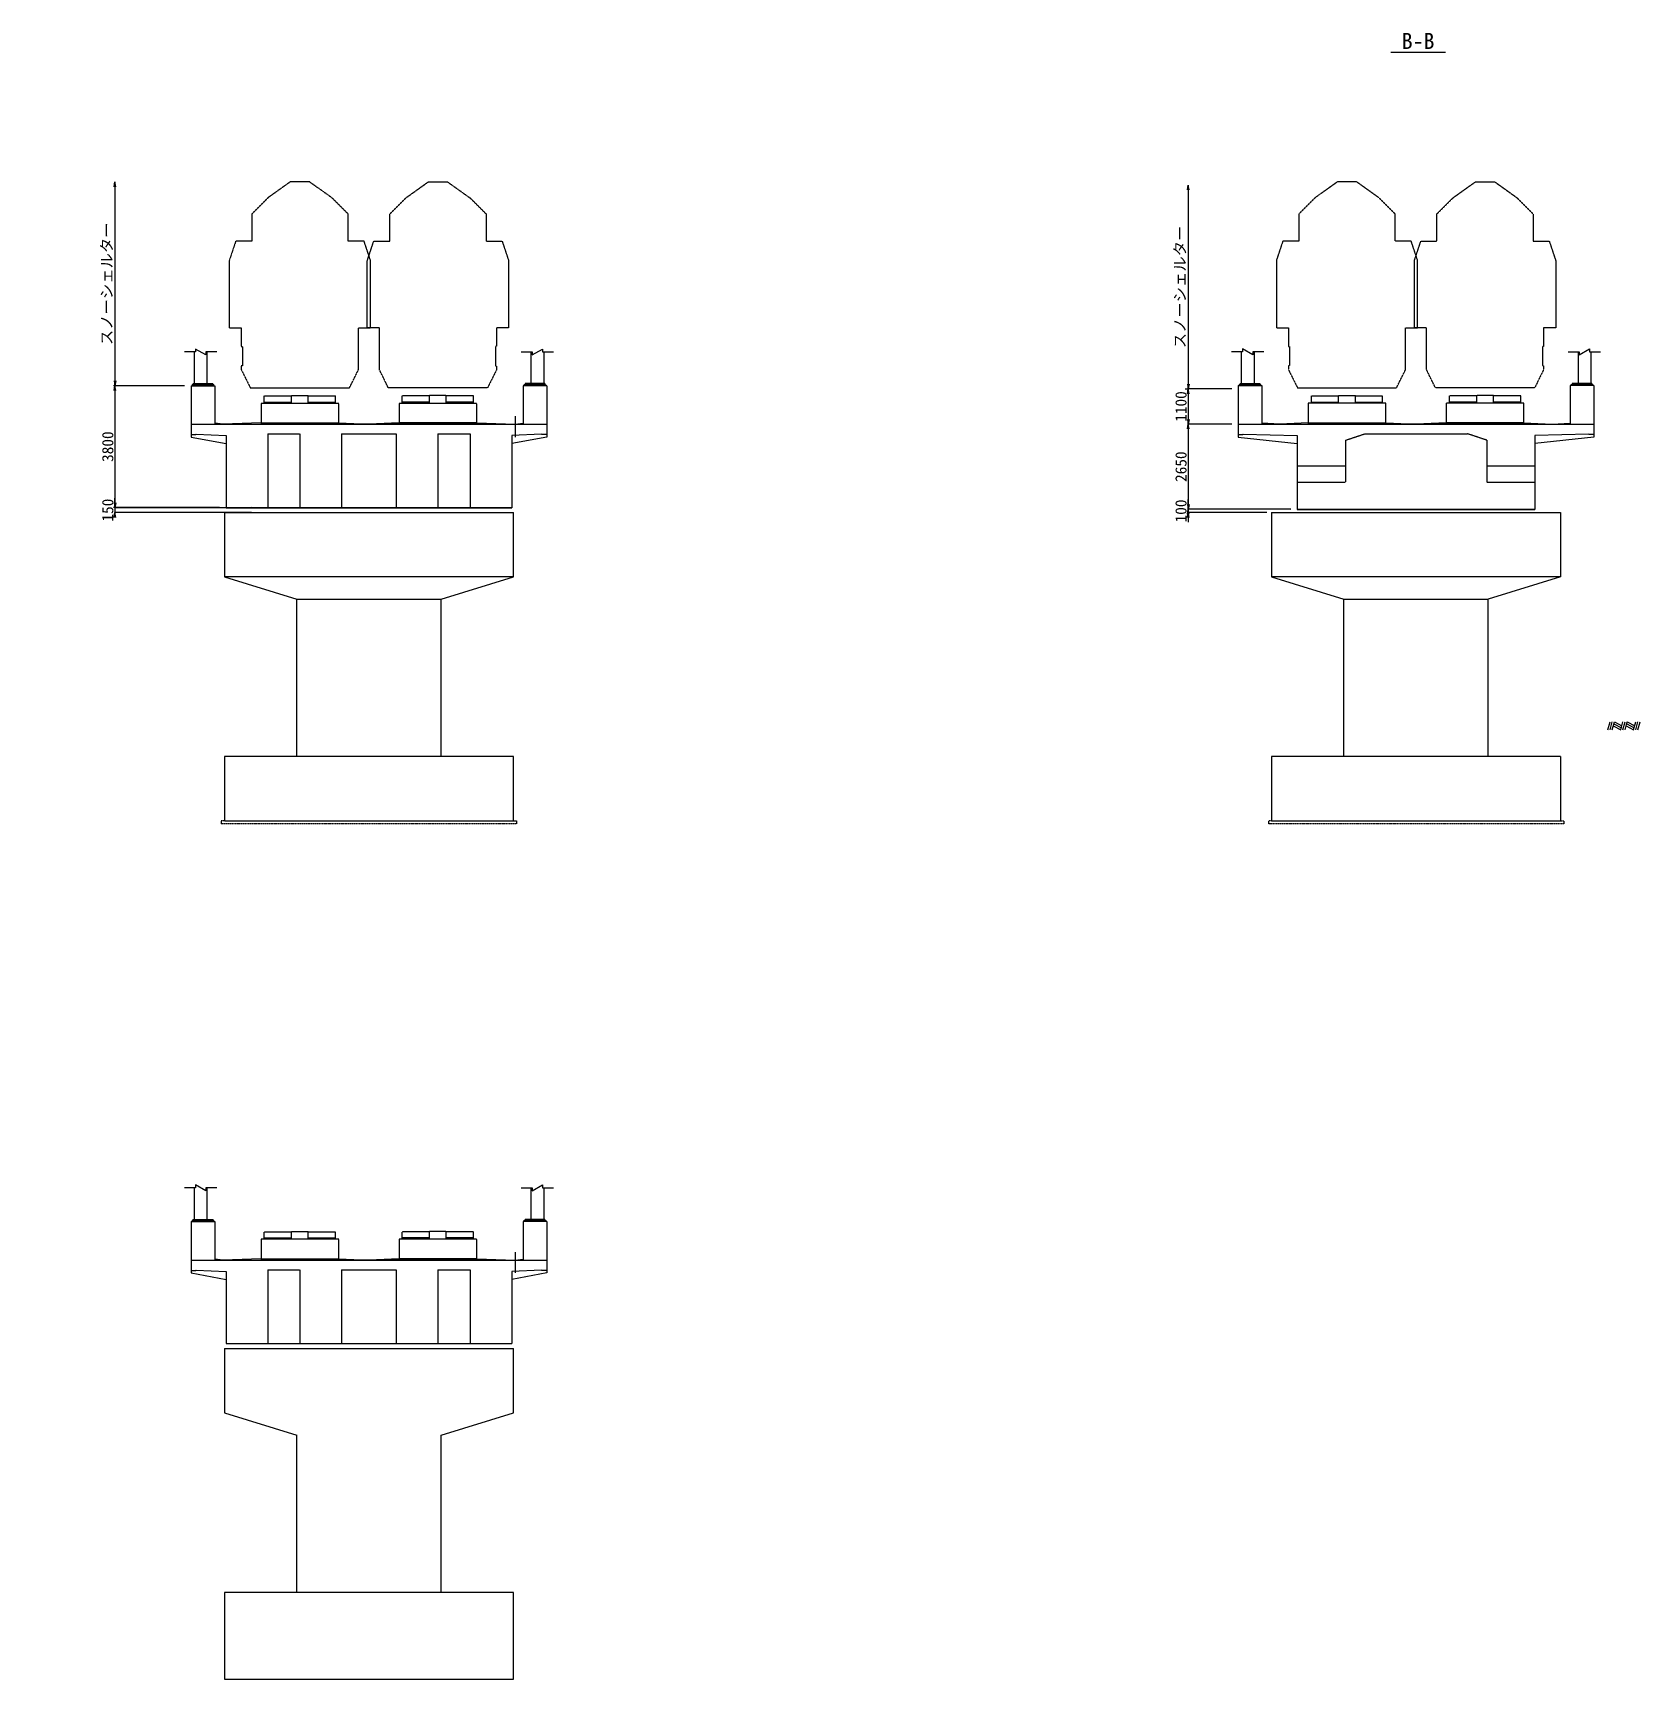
# Model space of a CAD drawing. Header units: millimetres. Extents: x -154198 to 210257, y -78304 to 147765.
# Drawn here: x 71326 to 121385, y -78304 to -27015 of the extents above; entities that cross this region are included whole.
import ezdxf

# ---------------------------------------------------------------- set-up
doc = ezdxf.new("R2010")
doc.units = ezdxf.units.MM
doc.header["$LTSCALE"] = 0.25
doc.linetypes.add('DASHED', pattern=[19.05, 12.7, -6.35])
doc.linetypes.add('HIDDEN', pattern=[9.525, 6.35, -3.175])
doc.layers.get('Defpoints').update_dxf_attribs({"color": 171})
for name, color, linetype in [('D-BGD-建築限界', 7, 'Continuous'), ('D-STR-DIM', 7, 'Continuous'), ('D-STR-HTXT', 3, 'Continuous'), ('D-STR-STR1-上部工', 4, 'Continuous'), ('D-STR-STR1-下部工', 1, 'Continuous'), ('D-STR-STRD-プレート', 5, 'Continuous'), ('D-STR-台座コンクリート', 7, 'HIDDEN'), ('D-TTL-TXT', 7, 'Continuous'), ('S-BGD', 8, 'Continuous')]:
    doc.layers.add(name, color=color, linetype=linetype)
doc.styles.add('MSゴシック_10', font='MS Gothic.ttf')
doc.dimstyles.new('DIM', dxfattribs={"dimscale": 100, "dimtxt": 3.5, "dimasz": 1.5, "dimexe": 0.25, "dimexo": 1, "dimgap": 0.5, "dimtad": 3, "dimdec": 0, "dimzin": 0, "dimdsep": 46, "dimtxsty": 'MSゴシック_10', "dimblk": 'OPEN', "dimcen": 0, "dimclrd": 256, "dimclre": 256, "dimclrt": 3, "dimaunit": 1, "dimadec": 3, "dimazin": 0, "dimtfac": 1, "dimtdec": 0, "dimtix": 1, "dimtmove": 2, "dimatfit": 2, "dimldrblk": 'OPEN', "dimfxl": 1, "dimtolj": 1, "dimtzin": 0, "dimarcsym": 2})
doc.dimstyles.new('DIM-100', dxfattribs={"dimscale": 100, "dimtxt": 3.5, "dimasz": 1.5, "dimexe": 0.5, "dimexo": 2, "dimgap": 0.5, "dimtad": 1, "dimdec": 0, "dimzin": 0, "dimdsep": 46, "dimtxsty": 'MSゴシック_10', "dimblk": 'OPEN', "dimcen": 0.09, "dimclrd": 256, "dimclre": 256, "dimclrt": 3, "dimaunit": 1, "dimadec": 4, "dimazin": 0, "dimtfac": 1, "dimtdec": 0, "dimtix": 1, "dimtmove": 2, "dimatfit": 3, "dimldrblk": 'NONE', "dimfxl": 1, "dimtolj": 1, "dimtzin": 0, "dimarcsym": 0})

msp = doc.modelspace()

# ---------------------------------------------------------------- texts
at = {"layer": 'D-STR-DIM', "color": 3, "char_height": 350, "attachment_point": 5, "rotation": 90, "style": 'MSゴシック_10'}
for s, insert in [('\\A1;1100', (107087, -38655.2)), ('\\A1;2650', (107087, -40530.2)), ('\\A1;', (71326.4, -41809.1)), ('\\A1;150', (73656.8, -41883.2)), ('\\A1;', (103941.7, -41857.6)), ('\\A1;100', (107087, -41910))]:
    msp.add_mtext(s, dxfattribs=dict(at, insert=insert))
at = {"layer": 'D-TTL-TXT', "style": 'MSゴシック_10'}
msp.add_text('%%U B-B ', height=500, dxfattribs=at).set_placement((113619.9, -27515.4))

# ---------------------------------------------------------------- blocks, each defined once
blk = doc.blocks.new('地盤記号')
for p, q in [((-67, -250), (0, 0)), ((0, -250), (67, 0)), ((67, -250), (133, 0)), ((133, 0), (367, -125)), ((333, -250), (400, 0)), ((400, -250), (467, 0)), ((467, -250), (533, 0)), ((533, 0), (767, -125)), ((733, -250), (800, 0)), ((800, -250), (867, 0)), ((867, -250), (933, 0)), ((100, -125), (333, -250)), ((117, -62), (350, -188)), ((500, -125), (733, -250)), ((517, -62), (750, -188))]:
    blk.add_line(p, q)
blk = doc.blocks.new('_Open')
at = {"color": 0, "linetype": 'ByBlock', "lineweight": -2}
for p, q in [((-1, 0.17), (0, 0)), ((-1, -0.17), (0, 0)), ((0, 0), (-1, 0))]:
    blk.add_line(p, q, dxfattribs=at)
blk = doc.blocks.new('*D319')
at = {"layer": 'D-STR-DIM', "lineweight": -2}
for p, q in [((73882, -31806), (73882, -37856)), ((75678, -38006), (73857, -38006))]:
    blk.add_line(p, q, dxfattribs=at)
at = {"layer": 'Defpoints', "color": 0}
for p in [(78868, -31656), (73882, -38006), (75778, -38006)]:
    blk.add_point(p, dxfattribs=at)
at = {"layer": 'D-STR-DIM', "lineweight": -2, "xscale": 150, "yscale": 150, "zscale": 150}
for p, rotation in [((73882, -31656), 90), ((73882, -38006), 270)]:
    blk.add_blockref('_Open', p, dxfattribs=dict(at, rotation=rotation))
at = {"layer": 'D-STR-DIM', "color": 3, "insert": (73635, -34831), "char_height": 350, "attachment_point": 5, "rotation": 90, "style": 'MSゴシック_10'}
blk.add_mtext('\\A1;スノーシェルター', dxfattribs=at)
blk = doc.blocks.new('*D326')
at = {"layer": 'D-STR-DIM', "lineweight": -2}
for p, q in [((107312, -31905), (107312, -37955)), ((107212, -38105), (107287, -38105))]:
    blk.add_line(p, q, dxfattribs=at)
at = {"layer": 'Defpoints', "color": 0}
for p in [(109153, -31755), (107312, -38105), (107312, -38105)]:
    blk.add_point(p, dxfattribs=at)
at = {"layer": 'D-STR-DIM', "lineweight": -2, "xscale": 150, "yscale": 150, "zscale": 150}
for p, rotation in [((107312, -31755), 90), ((107312, -38105), 270)]:
    blk.add_blockref('_Open', p, dxfattribs=dict(at, rotation=rotation))
at = {"layer": 'D-STR-DIM', "color": 3, "insert": (107065, -34930), "char_height": 350, "attachment_point": 5, "rotation": 90, "style": 'MSゴシック_10'}
blk.add_mtext('\\A1;スノーシェルター', dxfattribs=at)
blk = doc.blocks.new('*D329')
at = {"layer": 'D-STR-DIM', "lineweight": -2}
for p, q in [((76052, -38006), (73832, -38006)), ((73882, -38156), (73882, -41656)), ((77142, -41806), (73832, -41806))]:
    blk.add_line(p, q, dxfattribs=at)
at = {"layer": 'Defpoints', "color": 0}
for p in [(76252, -38006), (73882, -41806), (77342, -41806)]:
    blk.add_point(p, dxfattribs=at)
at = {"layer": 'D-STR-DIM', "lineweight": -2, "xscale": 150, "yscale": 150, "zscale": 150}
for p, rotation in [((73882, -38006), 90), ((73882, -41806), 270)]:
    blk.add_blockref('_Open', p, dxfattribs=dict(at, rotation=rotation))
at = {"layer": 'D-STR-DIM', "color": 3, "insert": (73657, -39906), "char_height": 350, "attachment_point": 5, "rotation": 90, "style": 'MSゴシック_10'}
blk.add_mtext('\\A1;3800', dxfattribs=at)
blk = doc.blocks.new('_None')

# ---------------------------------------------------------------- dimensions: what is measured, and where the dimension line sits
at = {"layer": 'D-STR-DIM'}
for base, p1, p2, picture, middle in [((73881.8, -38006.4), (78868, -31656.4), (75778, -38006.4), '*D319', (73634.7, -34831.4)), ((107312, -38105.2), (109152.9, -31755.2), (107312, -38105.2), '*D326', (107064.9, -34930.2))]:
    dim = msp.add_linear_dim(base=base, p1=p1, p2=p2, angle=90, text='スノーシェルター', dimstyle='DIM', override={"dimscale": 0, "dimse1": 1, "dimse2": 0}, dxfattribs=at)
    dim.commit()
    dim.dimension.update_dxf_attribs({"geometry": picture, "text_midpoint": middle})
dim = msp.add_linear_dim(base=(73881.8, -41806.4), p1=(76252, -38006.4, 0), p2=(77342, -41806.4, 0), angle=90, dimstyle='DIM-100', dxfattribs=at)
dim.commit()
dim.dimension.update_dxf_attribs({"geometry": '*D329', "text_midpoint": (73656.8, -39906.4)})

# ---------------------------------------------------------------- linework, layer by layer
at = {"color": 0, "linetype": 'ByBlock'}
for p, q in [((76347, -36956.4, 0), (76347, -37936.1, 0)), ((76747, -36956.4, 0), (76747, -37935, 0)), ((86837, -36956.4, 0), (86837, -37935, 0)), ((87237, -36956.4, 0), (87237, -37936.1, 0)), ((108962.3, -36955.2), (108962.3, -37934.9)), ((109362.3, -36955.2), (109362.3, -37933.8)), ((119452.3, -36955.2), (119452.3, -37933.8)), ((119852.3, -36955.2), (119852.3, -37934.9)), ((76317, -37936.4, 0), (76927, -37936.4, 0)), ((76317, -37936.4, 0), (76317, -37966.4, 0)), ((87267, -37936.4, 0), (86657, -37936.4, 0)), ((86657, -37936.4, 0), (86657, -37966.4, 0)), ((87267, -37936.4, 0), (87267, -37966.4, 0)), ((76252, -38006.4, 0), (76252, -39206.4, 0)), ((76252, -38006.4, 0), (76992, -38006.4, 0)), ((76317, -37966.4, 0), (76927, -37966.4, 0)), ((76992, -38006.4, 0), (76992, -39206.4, 0)), ((86592, -38006.4, 0), (86592, -39206.4, 0)), ((87332, -38006.4, 0), (86592, -38006.4, 0)), ((87267, -37966.4, 0), (86657, -37966.4, 0)), ((87332, -38006.4, 0), (87332, -39206.4, 0)), ((108867.3, -38005.2), (108867.3, -39205.2)), ((109607.3, -38005.2), (109607.3, -39205.2)), ((119207.3, -38005.2), (119207.3, -39205.2)), ((119947.3, -38005.2), (119947.3, -39205.2)), ((86342, -38956.4, 0), (86342, -39606.4, 0)), ((77242, -39206.4, 0), (76992, -39176.4, 0)), ((86342, -39206.4, 0), (86592, -39176.4, 0)), ((86678.8, -39196.4, 0), (86677, -39196.4, 0)), ((87332, -39206.4, 0), (87332, -39506.4, 0)), ((87182, -39529.1, 0), (87172, -39519.2, 0)), ((87312, -39526.8, 0), (87182, -39529.1, 0)), ((87332, -39506.4, 0), (87312, -39526.8, 0)), ((87332, -39506.4, 0), (87332, -39606.4, 0)), ((76347, -63000.4, 0), (76347, -63980.2, 0)), ((76747, -63000.4, 0), (76747, -63979, 0)), ((86837, -63000.4, 0), (86837, -63979, 0)), ((87237, -63000.4, 0), (87237, -63980.2, 0)), ((76252, -64050.4, 0), (76252, -65250.4, 0)), ((76252, -64050.4, 0), (76992, -64050.4, 0)), ((76317, -63980.4, 0), (76927, -63980.4, 0)), ((76317, -63980.4, 0), (76317, -64010.4, 0)), ((76317, -64010.4, 0), (76927, -64010.4, 0)), ((76992, -64050.4, 0), (76992, -65250.4, 0)), ((86592, -64050.4, 0), (86592, -65250.4, 0)), ((87332, -64050.4, 0), (86592, -64050.4, 0)), ((87267, -63980.4, 0), (86657, -63980.4, 0)), ((86657, -63980.4, 0), (86657, -64010.4, 0)), ((87267, -64010.4, 0), (86657, -64010.4, 0)), ((87267, -63980.4, 0), (87267, -64010.4, 0)), ((87332, -64050.4, 0), (87332, -65250.4, 0)), ((86342, -65000.4, 0), (86342, -65650.4, 0)), ((77242, -65250.4, 0), (76992, -65220.4, 0)), ((86342, -65250.4, 0), (86592, -65220.4, 0)), ((86678.8, -65240.4, 0), (86677, -65240.4, 0)), ((87182, -65573.1, 0), (87172, -65563.3, 0)), ((87312, -65570.8, 0), (87182, -65573.1, 0)), ((87332, -65550.4, 0), (87312, -65570.8, 0)), ((87332, -65250.4, 0), (87332, -65550.4, 0)), ((87332, -65550.4, 0), (87332, -65650.4, 0))]:
    msp.add_line(p, q, dxfattribs=at)
at = {"color": 0, "linetype": 'Continuous'}
for p, q in [((108867.3, -38005.2), (109607.3, -38005.2)), ((119947.3, -38005.2), (119207.3, -38005.2))]:
    msp.add_line(p, q, dxfattribs=at)
for p, q in [((78432, -39166.4, 0), (77242, -39206.4, 0)), ((78432, -39166.4, 0), (80852, -39166.4, 0)), ((80852, -39166.4, 0), (81792, -39206.4, 0)), ((82732, -39166.4, 0), (81792, -39206.4, 0)), ((85152, -39166.4, 0), (82732, -39166.4, 0)), ((85152, -39166.4, 0), (86342, -39206.4, 0)), ((110167.3, -39205.2), (109607.3, -39175.2)), ((111047.3, -39165.2), (110167.3, -39205.2)), ((111047.3, -39165.2), (113467.3, -39165.2)), ((113467.3, -39165.2), (114407.3, -39205.2)), ((115347.3, -39165.2), (114407.3, -39205.2)), ((117767.3, -39165.2), (115347.3, -39165.2)), ((117767.3, -39165.2), (118647.3, -39205.2)), ((118647.3, -39205.2), (119207.3, -39175.2)), ((78432, -65210.4, 0), (77242, -65250.4, 0)), ((78432, -65210.4, 0), (80852, -65210.4, 0)), ((80852, -65210.4, 0), (81792, -65250.4, 0)), ((82732, -65210.4, 0), (81792, -65250.4, 0)), ((85152, -65210.4, 0), (82732, -65210.4, 0)), ((85152, -65210.4, 0), (86342, -65250.4, 0))]:
    msp.add_line(p, q)
at = {"color": 0, "linetype": 'ByBlock', "elevation": 0}
for points in [[(76287, -38006.4), (76957, -38006.4), (76957, -37976.4), (76947, -37966.4), (76297, -37966.4), (76287, -37976.4)], [(87297, -38006.4), (86627, -38006.4), (86627, -37976.4), (86637, -37966.4), (87287, -37966.4), (87297, -37976.4)], [(76287, -64050.4), (76957, -64050.4), (76957, -64020.4), (76947, -64010.4), (76297, -64010.4), (76287, -64020.4)], [(87297, -64050.4), (86627, -64050.4), (86627, -64020.4), (86637, -64010.4), (87287, -64010.4), (87297, -64020.4)]]:
    msp.add_lwpolyline(points, close=True, dxfattribs=at)
at = {"layer": 'D-BGD-建築限界', "linetype": 'DASHED', "ltscale": 0.5, "elevation": 0}
for points in [[(77852, -37386.4), (77817, -37386.4), (77817, -37506.4), (78097, -38071.4), (81187, -38071.4), (81467, -37506.4), (81467, -36206.4), (81842, -36206.4), (81842, -34106.4), (81642, -33506.4), (81142, -33506.4), (81142, -32656.4), (80642, -32156.4), (79942, -31656.4), (79342, -31656.4), (78642, -32156.4), (78142, -32656.4), (78142, -33506.4), (77642, -33506.4), (77442, -34106.4), (77442, -36206.4), (77817, -36206.4), (77817, -36786.4), (77852, -36786.4), (77852, -37386.4)], [(85731.9, -37386.4), (85767, -37386.4), (85767, -37506.4), (85487, -38071.4), (82397, -38071.4), (82117, -37506.4), (82117, -36206.4), (81742, -36206.4), (81742, -34106.4), (81942, -33506.4), (82442, -33506.4), (82442, -32656.4), (82942, -32156.4), (83642, -31656.4), (84242, -31656.4), (84942, -32156.4), (85442, -32656.4), (85442, -33506.4), (85942, -33506.4), (86142, -34106.4), (86142, -36206.4), (85767, -36206.4), (85767, -36786.4), (85732, -36786.4), (85732, -37386.4)]]:
    msp.add_lwpolyline(points, dxfattribs=at)
at = {"layer": 'D-BGD-建築限界', "linetype": 'DASHED', "ltscale": 0.5}
for points in [[(110467.3, -37385.2), (110432.3, -37385.2), (110432.3, -37505.2), (110712.3, -38070.2), (113802.3, -38070.2), (114082.3, -37505.2), (114082.3, -36205.2), (114457.3, -36205.2), (114457.3, -34105.2), (114257.3, -33505.2), (113757.3, -33505.2), (113757.3, -32655.2), (113257.3, -32155.2), (112557.3, -31655.2), (111957.3, -31655.2), (111257.3, -32155.2), (110757.3, -32655.2), (110757.3, -33505.2), (110257.3, -33505.2), (110057.3, -34105.2), (110057.3, -36205.2), (110432.3, -36205.2), (110432.3, -36785.2), (110467.3, -36785.2), (110467.3, -37385.2)], [(118347.3, -37385.2), (118382.3, -37385.2), (118382.3, -37505.2), (118102.3, -38070.2), (115012.3, -38070.2), (114732.3, -37505.2), (114732.3, -36205.2), (114357.3, -36205.2), (114357.3, -34105.2), (114557.3, -33505.2), (115057.3, -33505.2), (115057.3, -32655.2), (115557.3, -32155.2), (116257.3, -31655.2), (116857.3, -31655.2), (117557.3, -32155.2), (118057.3, -32655.2), (118057.3, -33505.2), (118557.3, -33505.2), (118757.3, -34105.2), (118757.3, -36205.2), (118382.3, -36205.2), (118382.3, -36785.2), (118347.3, -36785.2), (118347.3, -37385.2)]]:
    msp.add_lwpolyline(points, dxfattribs=at)
at = {"layer": 'D-STR-DIM'}
for p, q in [((108667.3, -38105.2), (107312, -38105.2)), ((107312, -38255.2), (107312, -39055.2)), ((108667.3, -39205.2), (107312, -39205.2)), ((108667.3, -39205.2), (107312, -39205.2)), ((107312, -39355.2), (107312, -41705.2)), ((73881.8, -41656.4), (73881.8, -41506.4)), ((73881.8, -41658.2), (73881.8, -41508.2)), ((78133.1, -41806.4), (73881.8, -41808.2)), ((73881.8, -41806.4), (73881.8, -41808.2)), ((73881.8, -41808.2), (73881.8, -41958.2)), ((78133.1, -41808.2), (73881.8, -41808.2)), ((78133.1, -41958.2), (73881.8, -41958.2)), ((73881.8, -41958.2), (73881.8, -42108.2)), ((107312, -41705.2), (107312, -41555.2)), ((107312, -41710), (107312, -41560)), ((110507.3, -41855.2), (107312, -41855.2)), ((110507.3, -41860), (107312, -41855.2)), ((110507.3, -41855.2), (107312, -41855.2)), ((107312, -41860), (107312, -41855.2)), ((110507.3, -41860), (107312, -41855.2)), ((107312, -41860), (107312, -41960)), ((109757.3, -41960), (107312, -41960)), ((109757.3, -41960), (107312, -41960)), ((107312, -42010), (107312, -42160)), ((107312, -42110), (107312, -42260))]:
    msp.add_line(p, q, dxfattribs=at)
at = {"layer": 'D-STR-HTXT', "color": 4, "elevation": 0}
for points in [[(77050.1, -36956.4), (76707, -36956.4), (76707, -37048.8), (76387, -36864), (76387, -36956.4), (76043.8, -36956.4)], [(86533.8, -36956.4), (86877, -36956.4), (86877, -37048.8), (87197, -36864), (87197, -36956.4), (87540.1, -36956.4)], [(77050.1, -63000.4), (76707, -63000.4), (76707, -63092.8), (76387, -62908.1), (76387, -63000.4), (76043.8, -63000.4)], [(86533.8, -63000.4), (86877, -63000.4), (86877, -63092.8), (87197, -62908.1), (87197, -63000.4), (87540.1, -63000.4)]]:
    msp.add_lwpolyline(points, dxfattribs=at)
at = {"layer": 'D-STR-HTXT', "color": 4}
for points in [[(109665.4, -36955.2), (109322.3, -36955.2), (109322.3, -37047.6), (109002.3, -36862.8), (109002.3, -36955.2), (108659.2, -36955.2)], [(119149.2, -36955.2), (119492.3, -36955.2), (119492.3, -37047.6), (119812.3, -36862.8), (119812.3, -36955.2), (120155.4, -36955.2)]]:
    msp.add_lwpolyline(points, dxfattribs=at)
at = {"layer": 'D-STR-STR1-上部工', "linetype": 'HIDDEN'}
for p, q in [((76252, -39206.4, 0), (87332, -39206.4, 0)), ((108867.3, -39205.2), (119947.3, -39205.2)), ((78642, -39506.4, 0), (78642, -41806.4, 0)), ((78642, -39506.4, 0), (79642, -39506.4, 0)), ((79642, -39506.4, 0), (79642, -41806.4, 0)), ((80942, -39506.4, 0), (80942, -41806.4, 0)), ((80942, -39506.4, 0), (81792, -39506.4, 0)), ((81792, -39506.4, 0), (82642, -39506.4, 0)), ((82642, -39506.4, 0), (82642, -41806.4, 0)), ((83942, -39506.4, 0), (84942, -39506.4, 0)), ((83942, -39506.4, 0), (83942, -41806.4, 0)), ((84942, -39506.4, 0), (84942, -41806.4, 0)), ((112207.3, -39705.2), (112807.3, -39505.2)), ((112207.3, -39705.2), (112207.3, -41008.3)), ((112807.3, -39505.2), (116007.3, -39505.2)), ((116607.3, -39705.2), (116007.3, -39505.2)), ((116607.3, -39705.2), (116607.3, -41008.3)), ((110707.3, -40505.2), (112207.3, -40505.2)), ((116607.3, -40505.2), (118107.3, -40505.2)), ((110707.3, -41008.3), (112207.3, -41008.3)), ((116607.3, -41008.3), (118107.3, -41008.3)), ((77342, -41806.4, 0), (86242, -41806.4, 0)), ((110707.3, -41855.2), (118107.3, -41855.2)), ((76252, -65250.4, 0), (87332, -65250.4, 0)), ((78642, -65550.4, 0), (78642, -67850.4, 0)), ((78642, -65550.4, 0), (79642, -65550.4, 0)), ((79642, -65550.4, 0), (79642, -67850.4, 0)), ((80942, -65550.4, 0), (80942, -67850.4, 0)), ((80942, -65550.4, 0), (81792, -65550.4, 0)), ((81792, -65550.4, 0), (82642, -65550.4, 0)), ((82642, -65550.4, 0), (82642, -67850.4, 0)), ((83942, -65550.4, 0), (84942, -65550.4, 0)), ((83942, -65550.4, 0), (83942, -67850.4, 0)), ((84942, -65550.4, 0), (84942, -67850.4, 0)), ((77342, -67850.4, 0), (86242, -67850.4, 0))]:
    msp.add_line(p, q, dxfattribs=at)
at = {"layer": 'D-STR-STR1-上部工', "linetype": 'Continuous'}
for p, q in [((76252, -39206.4, 0), (76252, -39506.4, 0)), ((108867.3, -39205.2), (108867.3, -39505.2)), ((119947.3, -39205.2), (119947.3, -39505.2)), ((76252, -39506.4, 0), (76272, -39526.8, 0)), ((76252, -39506.4, 0), (76252, -39606.4, 0)), ((76252, -39606.4, 0), (77342, -39806.4, 0)), ((76272, -39526.8, 0), (76402, -39529.1, 0)), ((76402, -39529.1, 0), (76412, -39519.2, 0)), ((76412, -39519.2, 0), (77342, -39556.4, 0)), ((77342, -39556.4, 0), (77342, -41806.4, 0)), ((87172, -39519.2, 0), (86242, -39556.4, 0)), ((86242, -39556.4, 0), (86242, -41808.2, 0)), ((87332, -39606.4, 0), (86242, -39806.4, 0)), ((108867.3, -39505.2), (108887.3, -39525.6)), ((108867.3, -39505.2), (108867.3, -39605.2)), ((108867.3, -39605.2), (110707.3, -39805.2)), ((108887.3, -39525.6), (109017.3, -39527.9)), ((109017.3, -39527.9), (109027.3, -39518)), ((109027.3, -39518), (110707.3, -39555.2)), ((110707.3, -39555.2), (110707.3, -41859)), ((119787.3, -39518), (118107.3, -39555.2)), ((118107.3, -39555.2), (118107.3, -41859)), ((119947.3, -39605.2), (118107.3, -39805.2)), ((119797.3, -39527.9), (119787.3, -39518)), ((119927.3, -39525.6), (119797.3, -39527.9)), ((119947.3, -39505.2), (119927.3, -39525.6)), ((119947.3, -39505.2), (119947.3, -39605.2)), ((110707.3, -41859), (110707.3, -41860)), ((110707.3, -41860), (118107.3, -41860)), ((118107.3, -41859), (118107.3, -41860)), ((76252, -65250.4, 0), (76252, -65550.4, 0)), ((76252, -65550.4, 0), (76272, -65570.8, 0)), ((76252, -65550.4, 0), (76252, -65650.4, 0)), ((76272, -65570.8, 0), (76402, -65573.1, 0)), ((76402, -65573.1, 0), (76412, -65563.3, 0)), ((76412, -65563.3, 0), (77342, -65600.4, 0)), ((77342, -65600.4, 0), (77342, -67850.4, 0)), ((87172, -65563.3, 0), (86242, -65600.4, 0)), ((86242, -65600.4, 0), (86242, -67852.2, 0)), ((76252, -65650.4, 0), (77342, -65850.4, 0)), ((87332, -65650.4, 0), (86242, -65850.4, 0))]:
    msp.add_line(p, q, dxfattribs=at)
at = {"layer": 'D-STR-STR1-上部工'}
for p, q in [((77342, -41806.4, 0), (77342, -41808.2, 0)), ((77342, -41808.2, 0), (86242, -41808.2, 0)), ((77342, -67850.4, 0), (77342, -67852.2, 0)), ((77342, -67852.2, 0), (86242, -67852.2, 0))]:
    msp.add_line(p, q, dxfattribs=at)
at = {"layer": 'D-STR-STR1-下部工'}
for p, q in [((77292, -41960), (77292, -43960)), ((77292, -41960), (86292, -41960)), ((109907.3, -41960), (109907.3, -43960)), ((109907.3, -41960), (118907.3, -41960)), ((118907.3, -41960), (118907.3, -43960)), ((109907.3, -43960), (112157.3, -44660)), ((118907.3, -43960), (109907.3, -43960)), ((118907.3, -43960), (116657.3, -44660)), ((112157.3, -49560), (112157.3, -44660)), ((112157.3, -44660), (116657.3, -44660)), ((116657.3, -49560), (116657.3, -44660)), ((118907.3, -49560), (109907.3, -49560)), ((109907.3, -49560), (109907.3, -51560)), ((118907.3, -49560), (118907.3, -51560)), ((109907.3, -51560), (118907.3, -51560)), ((77292, -68004), (77292, -70004)), ((77292, -68004), (86292, -68004)), ((77292, -70004), (79542, -70704)), ((79542, -75604), (79542, -70704))]:
    msp.add_line(p, q, dxfattribs=at)
at = {"layer": 'D-STR-STR1-下部工', "color": 4, "linetype": 'HIDDEN', "ltscale": 2}
for p, q in [((77292, -51560), (77192, -51560)), ((77192, -51560), (77192, -51660)), ((86392, -51660), (77192, -51660)), ((109907.3, -51560), (109807.3, -51560)), ((109807.3, -51560), (109807.3, -51660)), ((119007.3, -51660), (109807.3, -51660)), ((118907.3, -51560), (119007.3, -51560)), ((119007.3, -51560), (119007.3, -51660))]:
    msp.add_line(p, q, dxfattribs=at)
at = {"layer": 'D-STR-STR1-下部工'}
for points in [[(84042, -49560), (84042, -44660), (86292, -43960), (86292, -41960)], [(86292, -43960), (77292, -43960), (79542, -44660)], [(79542, -49560), (79542, -44660), (84042, -44660)], [(86292, -51560), (86392, -51560), (86392, -51660)], [(84042, -75604), (84042, -70704), (86292, -70004), (86292, -68004)]]:
    msp.add_lwpolyline(points, dxfattribs=at)
for points in [[(77292, -51560), (86292, -51560), (86292, -49560), (77292, -49560)], [(77292, -78304), (86292, -78304), (86292, -75604), (77292, -75604)]]:
    msp.add_lwpolyline(points, close=True, dxfattribs=at)
at = {"layer": 'D-STR-STRD-プレート'}
for p, q in [((108932.3, -37935.2), (109542.3, -37935.2)), ((108932.3, -37935.2), (108932.3, -37965.2)), ((119882.3, -37935.2), (119272.3, -37935.2)), ((119882.3, -37935.2), (119882.3, -37965.2)), ((108932.3, -37965.2), (109542.3, -37965.2)), ((119882.3, -37965.2), (119272.3, -37965.2))]:
    msp.add_line(p, q, dxfattribs=at)
at = {"layer": 'D-STR-STRD-プレート', "linetype": 'ByBlock'}
for p, q in [((109542.3, -37935.2), (109542.3, -37965.2)), ((119272.3, -37935.2), (119272.3, -37965.2))]:
    msp.add_line(p, q, dxfattribs=at)
at = {"layer": 'D-STR-STRD-プレート'}
for points in [[(108902.3, -38005.2), (109572.3, -38005.2), (109572.3, -37975.2), (109562.3, -37965.2), (108912.3, -37965.2), (108902.3, -37975.2)], [(119912.3, -38005.2), (119242.3, -38005.2), (119242.3, -37975.2), (119252.3, -37965.2), (119902.3, -37965.2), (119912.3, -37975.2)]]:
    msp.add_lwpolyline(points, close=True, dxfattribs=at)
at = {"layer": 'D-STR-台座コンクリート'}
for p, q in [((78532, -38321.4, 0), (79382, -38321.4, 0)), ((78532, -38556.4, 0), (78532, -38321.4, 0)), ((79902, -38321.4, 0), (80752, -38321.4, 0)), ((80752, -38556.4, 0), (80752, -38321.4, 0)), ((83682, -38321.4, 0), (82832, -38321.4, 0)), ((82832, -38556.4, 0), (82832, -38321.4, 0)), ((85052, -38321.4, 0), (84202, -38321.4, 0)), ((85052, -38556.4, 0), (85052, -38321.4, 0)), ((111147.3, -38320.2), (111997.3, -38320.2)), ((111147.3, -38555.2), (111147.3, -38320.2)), ((112517.3, -38320.2), (113367.3, -38320.2)), ((113367.3, -38555.2), (113367.3, -38320.2)), ((116297.3, -38320.2), (115447.3, -38320.2)), ((115447.3, -38555.2), (115447.3, -38320.2)), ((117667.3, -38320.2), (116817.3, -38320.2)), ((117667.3, -38555.2), (117667.3, -38320.2)), ((78532, -38516.4, 0), (79382, -38516.4, 0)), ((79902, -38516.4, 0), (80752, -38516.4, 0)), ((83682, -38516.4, 0), (82832, -38516.4, 0)), ((85052, -38516.4, 0), (84202, -38516.4, 0)), ((111147.3, -38515.2), (111997.3, -38515.2)), ((112517.3, -38515.2), (113367.3, -38515.2)), ((116297.3, -38515.2), (115447.3, -38515.2)), ((117667.3, -38515.2), (116817.3, -38515.2)), ((78532, -64365.4, 0), (79382, -64365.4, 0)), ((78532, -64600.4, 0), (78532, -64365.4, 0)), ((78532, -64560.4, 0), (79382, -64560.4, 0)), ((79902, -64365.4, 0), (80752, -64365.4, 0)), ((79902, -64560.4, 0), (80752, -64560.4, 0)), ((80752, -64600.4, 0), (80752, -64365.4, 0)), ((83682, -64365.4, 0), (82832, -64365.4, 0)), ((82832, -64600.4, 0), (82832, -64365.4, 0)), ((83682, -64560.4, 0), (82832, -64560.4, 0)), ((85052, -64365.4, 0), (84202, -64365.4, 0)), ((85052, -64560.4, 0), (84202, -64560.4, 0)), ((85052, -64600.4, 0), (85052, -64365.4, 0))]:
    msp.add_line(p, q, dxfattribs=at)
at = {"layer": 'D-STR-台座コンクリート', "color": 4}
for p, q in [((79382, -38311.4, 0), (79902, -38311.4, 0)), ((79382, -38556.4, 0), (79382, -38311.4, 0)), ((79902, -38556.4, 0), (79902, -38311.4, 0)), ((84202, -38311.4, 0), (83682, -38311.4, 0)), ((83682, -38556.4, 0), (83682, -38311.4, 0)), ((84202, -38556.4, 0), (84202, -38311.4, 0)), ((111997.3, -38310.2), (112517.3, -38310.2)), ((111997.3, -38555.2), (111997.3, -38310.2)), ((112517.3, -38555.2), (112517.3, -38310.2)), ((116817.3, -38310.2), (116297.3, -38310.2)), ((116297.3, -38555.2), (116297.3, -38310.2)), ((116817.3, -38555.2), (116817.3, -38310.2)), ((79382, -64355.4, 0), (79902, -64355.4, 0)), ((79382, -64600.4, 0), (79382, -64355.4, 0)), ((79902, -64600.4, 0), (79902, -64355.4, 0)), ((84202, -64355.4, 0), (83682, -64355.4, 0)), ((83682, -64600.4, 0), (83682, -64355.4, 0)), ((84202, -64600.4, 0), (84202, -64355.4, 0))]:
    msp.add_line(p, q, dxfattribs=at)
at = {"layer": 'D-STR-台座コンクリート', "elevation": 0}
for points in [[(80852, -39206.4), (80852, -38556.4), (78432, -38556.4), (78432, -39206.4)], [(85152, -39206.4), (85152, -38556.4), (82732, -38556.4), (82732, -39206.4)], [(80852, -65250.4), (80852, -64600.4), (78432, -64600.4), (78432, -65250.4)], [(85152, -65250.4), (85152, -64600.4), (82732, -64600.4), (82732, -65250.4)]]:
    msp.add_lwpolyline(points, dxfattribs=at)
at = {"layer": 'D-STR-台座コンクリート'}
for points in [[(113467.3, -39205.2), (113467.3, -38555.2), (111047.3, -38555.2), (111047.3, -39205.2)], [(117767.3, -39205.2), (117767.3, -38555.2), (115347.3, -38555.2), (115347.3, -39205.2)]]:
    msp.add_lwpolyline(points, dxfattribs=at)
at = {"layer": 'Defpoints'}
for p, q in [((80852, -39206.4, 0), (78432, -39206.4, 0)), ((82732, -39206.4, 0), (80852, -39206.4, 0)), ((85152, -39206.4, 0), (82732, -39206.4, 0)), ((113467.3, -39205.2), (111047.3, -39205.2)), ((115347.3, -39205.2), (113467.3, -39205.2)), ((117767.3, -39205.2), (115347.3, -39205.2)), ((80852, -65250.4, 0), (78432, -65250.4, 0)), ((82732, -65250.4, 0), (80852, -65250.4, 0)), ((85152, -65250.4, 0), (82732, -65250.4, 0))]:
    msp.add_line(p, q, dxfattribs=at)

# ---------------------------------------------------------------- block references
at = {"layer": 'D-STR-DIM', "xscale": 150, "yscale": 150, "zscale": 150}
for p, rotation in [((73881.8, -38006.4), 90), ((107312, -38105.2), 90), ((107312, -39205.2), 270), ((107312, -39205.2), 90), ((73881.8, -41806.4), 270), ((73881.8, -41806.4), 270), ((73881.8, -41808.2), 270), ((73881.8, -41958.2), 90), ((107312, -41855.2), 270), ((107312, -41855.2), 270), ((107312, -41860), 270), ((107312, -41860), 90), ((107312, -41960), 90)]:
    msp.add_blockref('_Open', p, dxfattribs=dict(at, rotation=rotation))
at = {"layer": 'S-BGD'}
msp.add_blockref('地盤記号', (120452, -48479.6), dxfattribs=at)

msp.set_redraw_order([(e.dxf.handle, doc.entitydb.next_handle()) for e in msp.query("TEXT MTEXT ATTDEF DIMENSION ARC_DIMENSION")])  # texts and dimensions are drawn at this point

doc.saveas('drawing.dxf')
